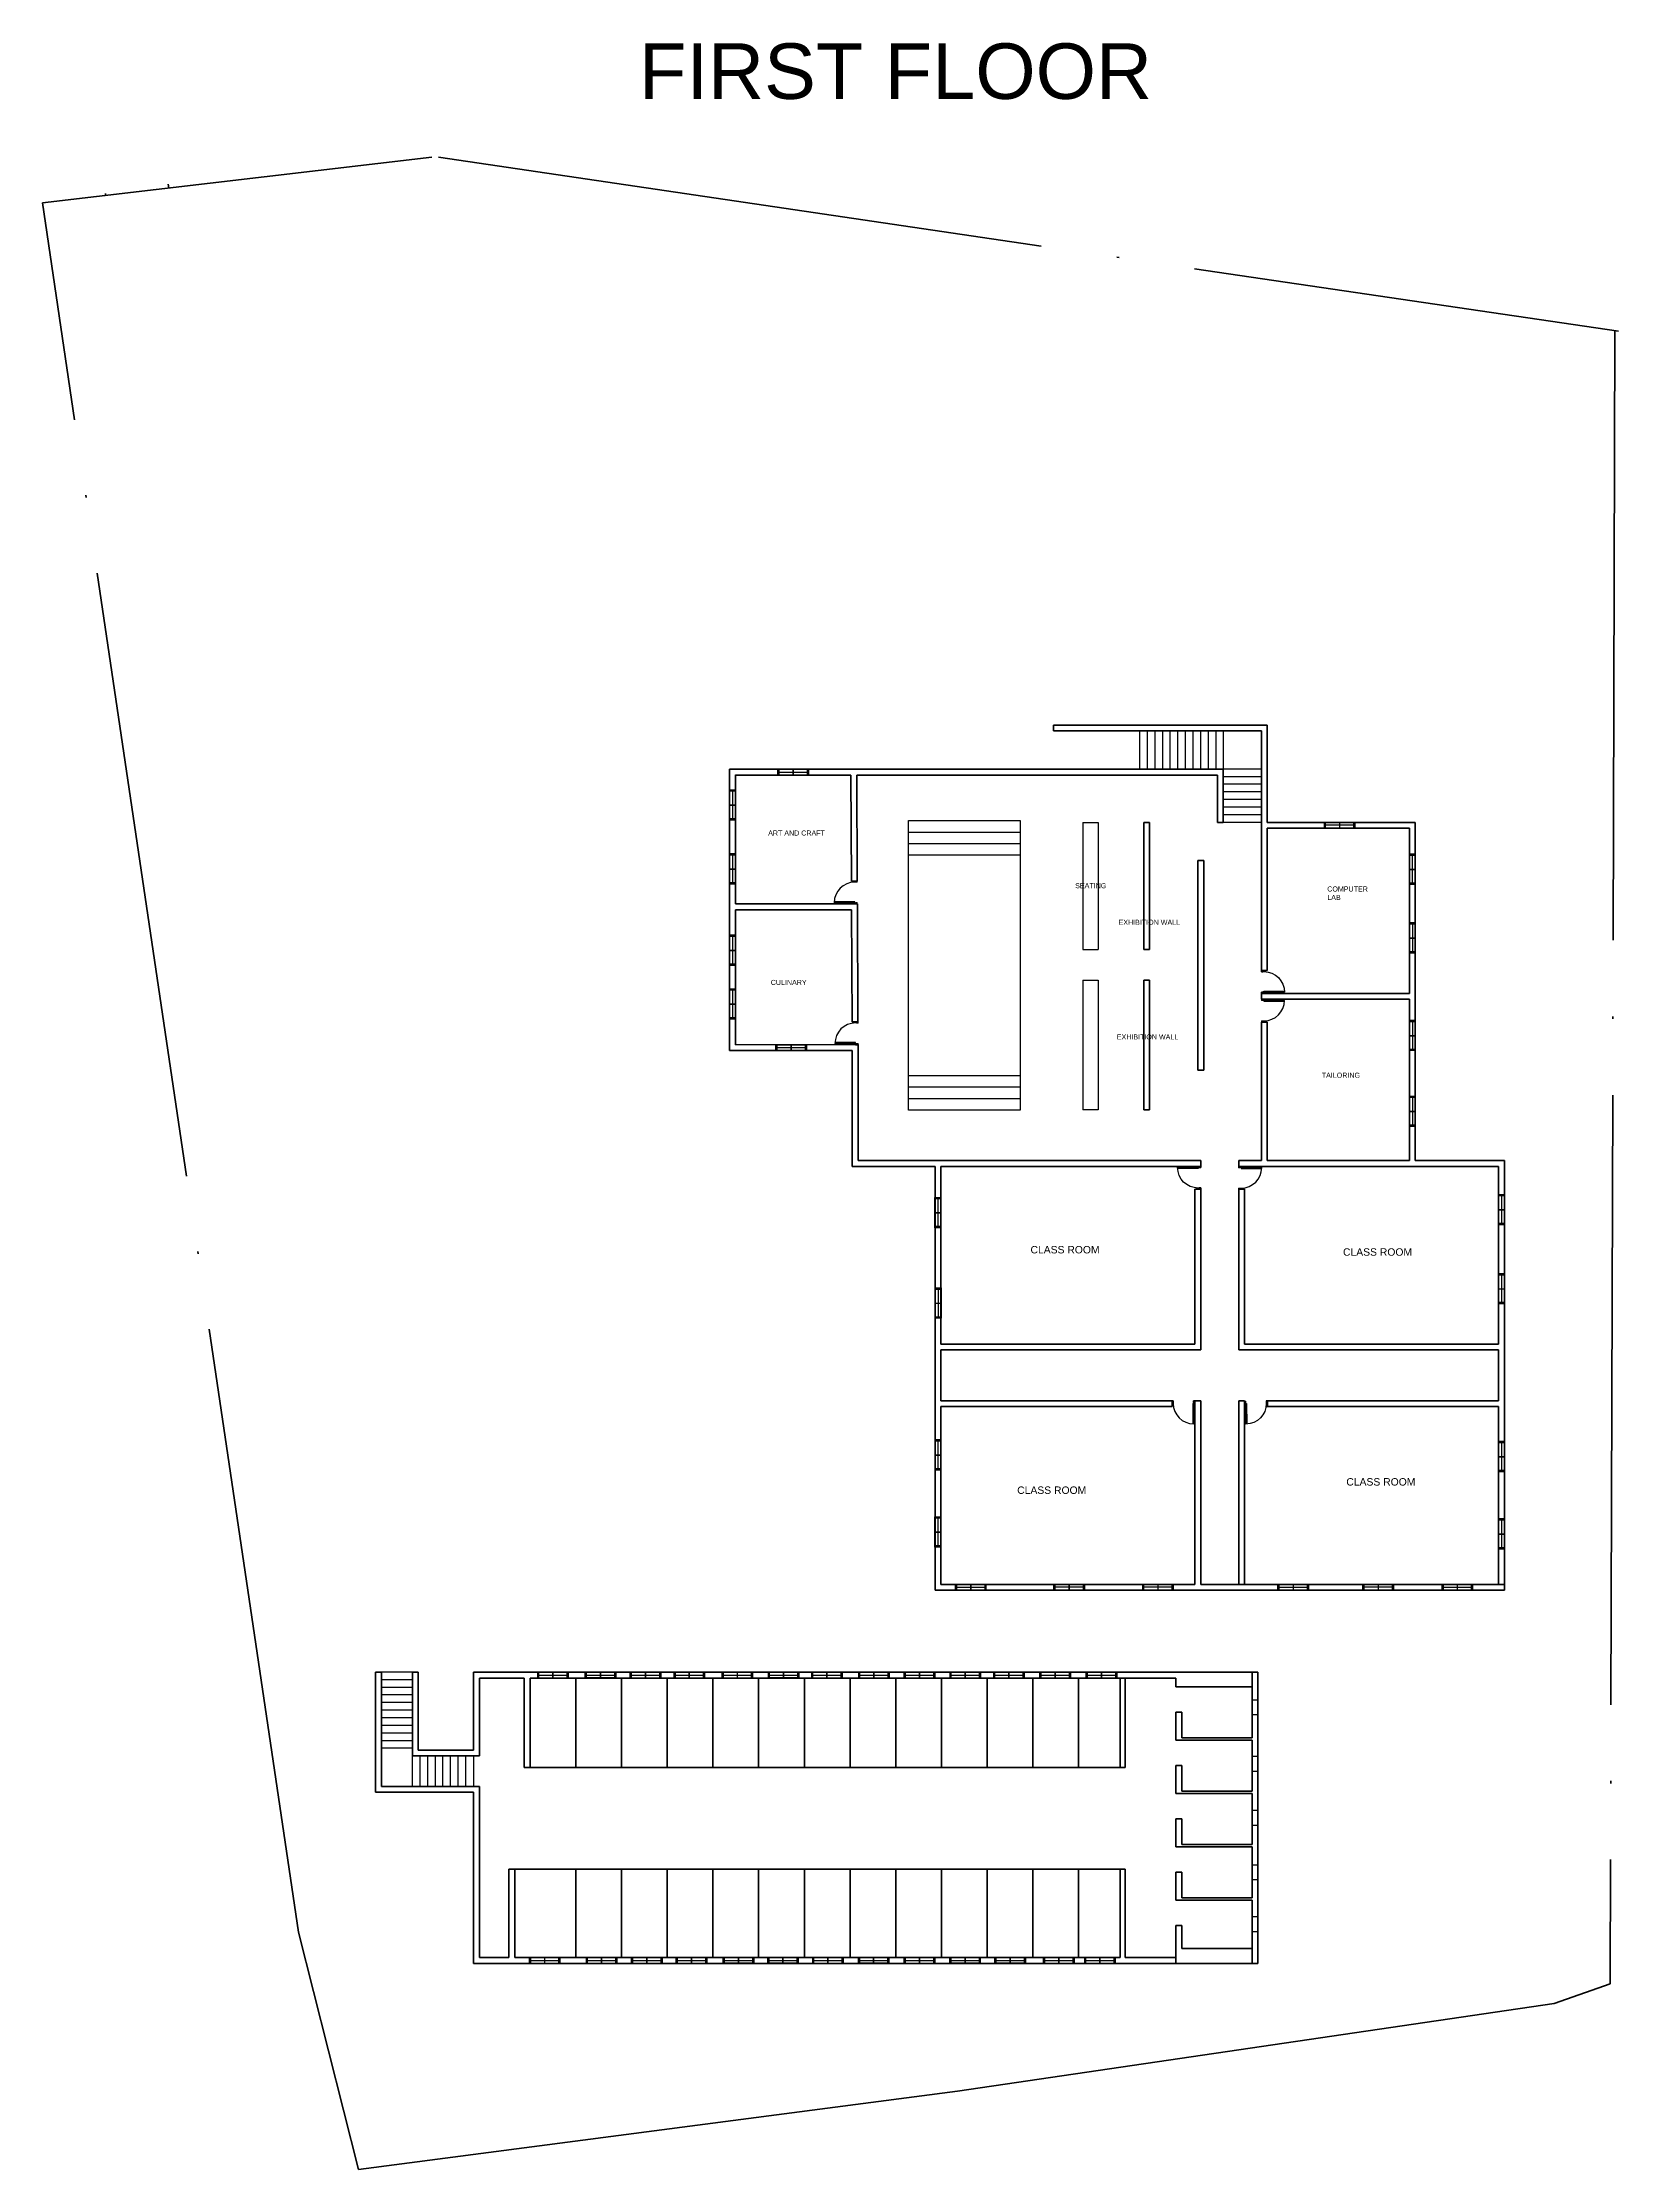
# Model space of a CAD drawing. Header units: inches. Extents: x 24 to 210, y -18 to 73.
# Drawn here: x 147.9 to 210, y -11.4 to 72.4 of the extents above; entities that cross this region are included whole.
import ezdxf

# ---------------------------------------------------------------- set-up
doc = ezdxf.new("R2010")
doc.units = ezdxf.units.IN
doc.header["$MEASUREMENT"] = 0
doc.linetypes.add('ACAD_ISO04W100', pattern=[30, 24, -3, 0, -3])
for name, color, linetype in [('ELEVATION', 4, 'Continuous'), ('STAIR', 231, 'Continuous'), ('TEXT', 141, 'Continuous'), ('WINDOW', 10, 'Continuous')]:
    doc.layers.add(name, color=color, linetype=linetype)
doc.layers.add('SITE BOUNDARY', color=6, linetype='ACAD_ISO04W100', lineweight=60)
doc.layers.add('WALL', color=2, linetype='Continuous', lineweight=40)
doc.styles.get("Standard").update_dxf_attribs({"font": 'arial.ttf'})

msp = doc.modelspace()

# ---------------------------------------------------------------- linework, layer by layer
at = {"layer": 'ELEVATION'}
for p, q in [((182.03, 41.725), (186.43, 41.725)), ((182.03, 30.325), (182.03, 41.725)), ((186.43, 41.725), (186.43, 30.325)), ((188.898, 41.645), (188.898, 36.645)), ((188.898, 41.645), (189.498, 41.645)), ((189.498, 41.645), (189.498, 36.645)), ((188.898, 36.645), (189.498, 36.645)), ((188.898, 35.445), (188.898, 30.341)), ((188.898, 35.445), (189.498, 35.445)), ((189.498, 35.445), (189.498, 30.341)), ((186.43, 30.325), (182.03, 30.325)), ((189.498, 30.341), (188.898, 30.341))]:
    msp.add_line(p, q, dxfattribs=at)
at = {"layer": 'SITE BOUNDARY'}
for p, q in [((147.932, 66.049), (163.257, 67.849)), ((163.519, 67.845), (209.989, 60.994)), ((150.416, 66.341), (150.405, 66.415)), ((152.9, 66.632), (152.878, 66.781)), ((158.011, -2.045), (147.932, 66.049)), ((209.846, 61.015), (209.662, -4.078)), ((160.371, -11.384), (158.011, -2.045)), ((209.662, -4.078), (207.452, -4.844)), ((207.452, -4.844), (183.96, -8.299)), ((183.96, -8.299), (160.371, -11.384))]:
    msp.add_line(p, q, dxfattribs=at)
at = {"layer": 'STAIR'}
for p, q in [((191.128, 45.253), (191.128, 43.753)), ((191.428, 45.253), (191.428, 43.753)), ((191.728, 45.253), (191.728, 43.753)), ((192.028, 45.253), (192.028, 43.753)), ((192.328, 45.253), (192.328, 43.753)), ((192.628, 45.253), (192.628, 43.753)), ((192.928, 45.253), (192.928, 43.753)), ((193.228, 45.253), (193.228, 43.753)), ((193.528, 45.253), (193.528, 43.753)), ((193.828, 45.253), (193.828, 43.753)), ((194.128, 45.253), (194.128, 43.753)), ((194.428, 45.253), (194.428, 43.753)), ((195.928, 43.753), (194.428, 43.753)), ((195.928, 43.453), (194.428, 43.453)), ((195.928, 43.153), (194.428, 43.153)), ((195.928, 42.853), (194.428, 42.853)), ((195.928, 42.553), (194.428, 42.553)), ((195.928, 42.253), (194.428, 42.253)), ((195.928, 41.953), (194.428, 41.953)), ((182.03, 41.275), (186.43, 41.275)), ((195.928, 41.653), (194.428, 41.653)), ((182.03, 40.825), (186.43, 40.825)), ((182.03, 40.375), (186.43, 40.375)), ((186.43, 31.675), (182.03, 31.675)), ((186.43, 31.225), (182.03, 31.225)), ((186.43, 30.775), (182.03, 30.775)), ((162.5, 8.196), (161.275, 8.196)), ((162.5, 7.896), (161.275, 7.896)), ((162.5, 7.596), (161.275, 7.596)), ((162.5, 7.297), (161.275, 7.297)), ((162.5, 6.997), (161.275, 6.997)), ((162.5, 6.697), (161.275, 6.697)), ((162.5, 6.397), (161.275, 6.397)), ((162.5, 6.097), (161.275, 6.097)), ((162.5, 5.797), (161.275, 5.797)), ((162.5, 5.497), (161.275, 5.497)), ((162.5, 5.197), (161.275, 5.197)), ((162.5, 3.696), (162.5, 4.896)), ((162.73, 4.902), (162.73, 4.896)), ((162.8, 3.696), (162.8, 4.896)), ((163.1, 3.696), (163.1, 4.896)), ((163.4, 3.696), (163.4, 4.896)), ((163.7, 3.696), (163.7, 4.896)), ((164, 3.696), (164, 4.896)), ((164, 3.696), (164, 4.896)), ((164.3, 3.696), (164.3, 4.896)), ((164.6, 3.696), (164.6, 4.896)), ((165.137, 4.897), (164.907, 4.897)), ((164.907, 4.897), (164.907, 3.697))]:
    msp.add_line(p, q, dxfattribs=at)
at = {"layer": 'WALL'}
for p, q in [((186.754, 64.42), (186.754, 64.42)), ((187.738, 45.483), (187.738, 45.253)), ((196.158, 45.483), (187.738, 45.483)), ((195.928, 45.253), (187.738, 45.253)), ((195.928, 45.253), (195.928, 43.453)), ((196.158, 45.483), (196.158, 43.453)), ((191.728, 43.745), (174.988, 43.745)), ((174.988, 43.745), (174.988, 32.672)), ((189.328, 43.745), (194.428, 43.745)), ((194.428, 43.745), (194.428, 41.653)), ((175.218, 43.523), (175.218, 38.445)), ((179.761, 43.515), (175.218, 43.515)), ((179.761, 43.515), (179.783, 39.345)), ((191.728, 43.515), (179.991, 43.515)), ((179.991, 43.515), (180.013, 39.345)), ((189.328, 43.515), (194.198, 43.515)), ((194.198, 43.515), (194.198, 41.653)), ((195.928, 43.453), (195.928, 35.823)), ((196.158, 43.453), (196.158, 41.653)), ((191.298, 41.645), (191.298, 36.645)), ((191.298, 41.645), (191.528, 41.645)), ((191.528, 41.645), (191.528, 36.645)), ((194.428, 41.653), (194.198, 41.653)), ((196.158, 41.653), (201.988, 41.653)), ((196.158, 41.423), (196.158, 35.823)), ((196.158, 41.423), (201.758, 41.423)), ((201.758, 41.423), (201.758, 34.923)), ((201.988, 41.653), (201.988, 28.341)), ((193.428, 40.153), (193.428, 31.896)), ((193.428, 40.153), (193.658, 40.153)), ((193.658, 40.153), (193.658, 31.896)), ((180.017, 39.345), (179.783, 39.345)), ((180.017, 38.445), (175.218, 38.445)), ((175.218, 38.215), (175.218, 32.902)), ((179.788, 38.215), (175.218, 38.215)), ((179.788, 38.215), (179.812, 33.802)), ((180.017, 38.445), (180.042, 33.803)), ((191.298, 36.645), (191.528, 36.645)), ((179.815, 35.833), (179.815, 35.833)), ((191.298, 35.445), (191.298, 30.341)), ((191.298, 35.445), (191.528, 35.445)), ((191.528, 35.445), (191.528, 30.341)), ((195.928, 35.823), (196.158, 35.823)), ((195.928, 34.923), (195.928, 34.693)), ((195.928, 34.923), (201.758, 34.923)), ((195.928, 34.693), (201.758, 34.693)), ((201.758, 34.693), (201.758, 28.341)), ((175.218, 33.802), (175.218, 33.802)), ((180.046, 33.803), (179.812, 33.802)), ((195.928, 33.793), (195.928, 28.341)), ((195.928, 33.793), (196.158, 33.793)), ((196.158, 33.793), (196.158, 28.341)), ((174.988, 32.902), (174.988, 32.902)), ((174.988, 32.672), (179.818, 32.672)), ((180.046, 32.903), (175.218, 32.902)), ((175.218, 32.672), (175.218, 32.672)), ((179.817, 32.673), (179.818, 32.673)), ((179.818, 32.673), (179.818, 32.442)), ((180.046, 32.903), (180.048, 32.442)), ((180.046, 32.903), (180.047, 32.723)), ((180.047, 32.903), (180.046, 32.903)), ((179.818, 32.442), (179.818, 28.111)), ((179.818, 32.442), (179.818, 28.341)), ((180.048, 32.442), (180.048, 28.341)), ((193.428, 31.896), (193.658, 31.896)), ((186.059, 30.325), (186.059, 30.341)), ((191.528, 30.341), (191.298, 30.341)), ((179.818, 28.111), (183.079, 28.111)), ((180.048, 28.341), (183.079, 28.341)), ((193.539, 28.341), (183.079, 28.341)), ((183.079, 28.111), (183.079, 20.881)), ((183.309, 28.111), (183.309, 21.111)), ((193.539, 28.111), (183.309, 28.111)), ((193.309, 28.341), (193.539, 28.341)), ((193.539, 28.341), (193.539, 28.111)), ((195.035, 28.341), (195.269, 28.341)), ((195.035, 28.111), (195.035, 28.341)), ((195.035, 28.111), (195.039, 28.111)), ((195.035, 28.111), (205.269, 28.111)), ((195.269, 28.341), (195.928, 28.341)), ((201.758, 28.341), (196.158, 28.341)), ((201.988, 28.341), (205.499, 28.341)), ((205.269, 28.111), (205.269, 21.111)), ((205.499, 28.341), (205.499, 20.881)), ((193.309, 21.111), (193.309, 27.211)), ((193.539, 27.211), (193.309, 27.211)), ((193.539, 27.211), (193.539, 20.881)), ((195.035, 27.211), (195.269, 27.211)), ((195.035, 20.881), (195.035, 27.211)), ((195.269, 21.11), (195.269, 27.211)), ((195.035, 24.611), (195.039, 24.611)), ((183.079, 21.111), (183.079, 19.111)), ((183.309, 21.111), (193.309, 21.111)), ((195.039, 21.111), (195.035, 21.111)), ((195.269, 21.11), (205.269, 21.111)), ((183.309, 20.881), (183.309, 18.881)), ((183.309, 20.881), (193.309, 20.881)), ((193.309, 20.881), (193.539, 20.881)), ((195.039, 20.881), (195.035, 20.881)), ((195.269, 20.881), (195.039, 20.881)), ((205.269, 20.881), (195.269, 20.881)), ((195.269, 20.881), (195.269, 20.88)), ((196.169, 20.88), (196.169, 20.881)), ((205.269, 18.88), (205.269, 20.881)), ((205.499, 20.881), (205.499, 18.881)), ((183.079, 19.111), (183.079, 18.881)), ((183.079, 18.881), (183.079, 11.421)), ((183.309, 18.881), (192.409, 18.881)), ((183.309, 18.651), (183.309, 18.651)), ((183.309, 18.651), (192.409, 18.651)), ((183.309, 18.651), (183.309, 11.651)), ((183.309, 18.651), (183.309, 18.65)), ((192.409, 18.651), (192.409, 18.881)), ((193.539, 18.881), (193.309, 18.881)), ((193.309, 11.651), (193.309, 18.881)), ((193.539, 11.651), (193.539, 18.881)), ((195.035, 18.878), (195.265, 18.878)), ((195.035, 11.651), (195.035, 18.878)), ((195.039, 18.879), (195.039, 18.878)), ((195.269, 18.879), (195.039, 18.879)), ((195.269, 18.879), (195.269, 15.381)), ((195.269, 18.651), (195.269, 11.651)), ((196.111, 18.651), (205.269, 18.651)), ((196.114, 18.879), (205.269, 18.88)), ((196.169, 18.649), (196.169, 18.879)), ((205.269, 11.651), (205.269, 18.651)), ((205.499, 11.421), (205.499, 18.881)), ((195.265, 15.381), (195.269, 15.381)), ((205.499, 11.651), (205.499, 12.251)), ((205.499, 11.421), (183.079, 11.421)), ((183.309, 11.651), (193.309, 11.651)), ((193.539, 11.651), (205.269, 11.651)), ((193.539, 11.651), (195.039, 11.651)), ((205.499, 11.651), (205.269, 11.651)), ((161.045, 8.196), (161.045, 4.897)), ((161.275, 8.196), (161.045, 8.196)), ((161.275, 8.196), (161.275, 4.897)), ((162.5, 8.196), (162.5, 4.896)), ((162.5, 8.196), (162.73, 8.196)), ((162.73, 8.196), (162.73, 5.127)), ((164.907, 8.19), (165.137, 8.19)), ((164.907, 8.19), (164.907, 5.127)), ((165.137, 8.19), (166.9, 8.196)), ((165.137, 7.966), (165.137, 4.897)), ((165.137, 7.966), (166.9, 7.966)), ((165.137, 4.897), (165.137, 7.96)), ((166.9, 8.196), (190.76, 8.196)), ((166.9, 4.442), (166.9, 7.966)), ((167.13, 7.966), (167.13, 5.596)), ((167.13, 4.442), (167.13, 7.966)), ((167.13, 7.966), (190.367, 7.966)), ((168.93, 4.442), (168.93, 7.966)), ((170.73, 4.442), (170.73, 7.966)), ((172.53, 4.442), (172.53, 7.966)), ((174.33, 4.442), (174.33, 7.966)), ((174.33, 4.442), (174.33, 7.966)), ((176.13, 4.442), (176.13, 7.966)), ((177.63, 7.966), (177.63, 7.966)), ((177.63, 7.966), (177.63, 7.966)), ((177.63, 7.966), (177.63, 7.966)), ((177.63, 7.966), (177.63, 7.966)), ((177.93, 4.442), (177.93, 7.966)), ((179.73, 4.442), (179.73, 7.966)), ((181.53, 4.442), (181.53, 7.966)), ((183.33, 4.442), (183.33, 7.966)), ((185.13, 4.442), (185.13, 7.966)), ((186.93, 4.442), (186.93, 7.966)), ((188.73, 4.442), (188.73, 7.966)), ((190.367, 7.966), (190.367, 4.442)), ((190.367, 7.966), (192.56, 7.966)), ((190.567, 7.966), (190.567, 4.442)), ((190.76, 8.196), (192.56, 8.196)), ((192.56, 8.196), (195.79, 8.196)), ((192.56, 7.966), (192.56, 7.616)), ((192.56, 7.616), (195.56, 7.616)), ((195.56, 8.196), (195.56, 5.616)), ((195.79, 8.196), (195.79, -3.27)), ((192.56, 6.626), (192.79, 6.626)), ((192.56, 6.626), (192.56, 5.516)), ((192.79, 6.626), (192.79, 5.616)), ((164.907, 5.127), (162.73, 5.127)), ((192.56, 5.516), (195.56, 5.516)), ((192.79, 5.616), (195.56, 5.616)), ((195.56, 5.516), (195.56, 3.516)), ((161.045, 4.897), (161.045, 3.467)), ((161.275, 4.897), (161.275, 3.697)), ((165.137, 4.902), (162.5, 4.902)), ((190.567, 4.442), (166.9, 4.442)), ((167.13, 4.442), (167.13, 4.442)), ((192.56, 4.526), (192.79, 4.526)), ((192.56, 4.526), (192.56, 3.416)), ((192.79, 4.526), (192.79, 3.516)), ((161.045, 3.467), (164.907, 3.467)), ((161.275, 3.697), (165.137, 3.697)), ((164.907, 3.467), (164.907, -3.27)), ((165.137, -3.04), (165.137, 3.697)), ((165.137, 3.697), (165.137, -3.04)), ((192.56, 3.416), (195.56, 3.416)), ((192.79, 3.516), (195.56, 3.516)), ((195.56, 3.416), (195.56, 1.416)), ((192.56, 2.426), (192.79, 2.426)), ((192.56, 2.426), (192.56, 1.316)), ((192.79, 2.426), (192.79, 1.416)), ((192.56, 1.316), (195.56, 1.316)), ((192.79, 1.416), (195.56, 1.416)), ((195.56, 1.316), (195.56, -0.684)), ((166.3, -3.034), (166.3, 0.442)), ((166.3, 0.442), (190.567, 0.442)), ((166.53, -3.034), (166.53, 0.442)), ((168.93, -3.034), (168.93, 0.442)), ((170.73, -3.034), (170.73, 0.442)), ((172.53, -3.034), (172.53, 0.442)), ((174.33, -3.034), (174.33, 0.442)), ((176.13, -3.034), (176.13, 0.442)), ((177.93, -3.034), (177.93, 0.442)), ((179.73, -3.034), (179.73, 0.442)), ((181.53, -3.034), (181.53, 0.442)), ((183.33, -3.034), (183.33, 0.442)), ((185.13, -3.034), (185.13, 0.442)), ((186.93, -3.034), (186.93, 0.442)), ((188.73, -3.034), (188.73, 0.442)), ((190.367, 0.442), (190.367, -3.034)), ((190.567, 0.442), (190.567, -3.034)), ((192.56, 0.326), (192.79, 0.326)), ((192.56, 0.326), (192.56, -0.784)), ((192.79, 0.326), (192.79, -0.684)), ((192.56, -0.784), (195.56, -0.784)), ((192.79, -0.684), (195.56, -0.684)), ((195.56, -0.784), (195.56, -3.27)), ((192.56, -1.774), (192.79, -1.774)), ((192.56, -1.774), (192.56, -3.27)), ((192.79, -1.774), (192.79, -2.69)), ((195.79, -3.27), (164.907, -3.27)), ((166.3, -3.034), (165.137, -3.034)), ((188.73, -3.034), (166.53, -3.034)), ((190.367, -3.034), (188.73, -3.034)), ((192.56, -3.034), (190.567, -3.034)), ((195.56, -2.69), (192.79, -2.69))]:
    msp.add_line(p, q, dxfattribs=at)
at = {"layer": 'WINDOW'}
for p, q in [((176.889, 43.745), (178.089, 43.745)), ((176.889, 43.515), (176.889, 43.745)), ((176.9, 43.515), (176.9, 43.745)), ((176.939, 43.515), (176.939, 43.745)), ((176.939, 43.63), (178.039, 43.63)), ((177.489, 43.515), (177.489, 43.745)), ((177.5, 43.515), (177.5, 43.745)), ((178.039, 43.745), (178.039, 43.515)), ((178.089, 43.745), (178.089, 43.515)), ((174.986, 41.742), (174.986, 42.942)), ((174.986, 42.942), (175.216, 42.942)), ((174.986, 42.942), (174.986, 42.342)), ((174.986, 42.931), (175.216, 42.931)), ((174.986, 42.892), (175.216, 42.892)), ((175.101, 42.892), (175.101, 41.792)), ((175.216, 42.942), (175.216, 41.742)), ((178.089, 43.515), (176.889, 43.515)), ((176.889, 43.515), (177.489, 43.515)), ((174.986, 42.342), (175.216, 42.342)), ((174.986, 42.331), (175.216, 42.331)), ((175.216, 41.792), (174.986, 41.792)), ((175.216, 41.742), (174.986, 41.742)), ((198.408, 41.423), (198.408, 41.653)), ((198.408, 41.653), (199.608, 41.653)), ((199.608, 41.423), (198.408, 41.423)), ((198.458, 41.423), (198.458, 41.653)), ((199.558, 41.538), (198.458, 41.538)), ((199.608, 41.653), (199.008, 41.653)), ((199.008, 41.653), (199.008, 41.423)), ((199.558, 41.653), (199.558, 41.423)), ((199.608, 41.653), (199.608, 41.423)), ((174.985, 39.225), (174.985, 40.425)), ((174.985, 40.425), (175.215, 40.425)), ((174.985, 40.425), (174.985, 39.825)), ((174.985, 40.414), (175.215, 40.414)), ((174.985, 40.375), (175.215, 40.375)), ((175.1, 40.375), (175.1, 39.275)), ((175.215, 40.425), (175.215, 39.225)), ((201.755, 39.21), (201.755, 40.41)), ((201.755, 40.41), (201.985, 40.41)), ((201.755, 40.41), (201.755, 39.81)), ((201.755, 40.399), (201.985, 40.399)), ((201.755, 40.36), (201.985, 40.36)), ((201.87, 40.36), (201.87, 39.26)), ((201.985, 40.41), (201.985, 39.21)), ((174.985, 39.825), (175.215, 39.825)), ((174.985, 39.814), (175.215, 39.814)), ((201.755, 39.81), (201.985, 39.81)), ((201.755, 39.799), (201.985, 39.799)), ((175.215, 39.275), (174.985, 39.275)), ((175.215, 39.225), (174.985, 39.225)), ((179.916, 38.525), (179.106, 38.525)), ((179.916, 39.345), (179.916, 39.3)), ((180.016, 39.345), (179.916, 39.345)), ((179.956, 39.3), (179.916, 39.3)), ((179.916, 38.49), (179.916, 38.525)), ((179.956, 39.295), (179.956, 39.3)), ((180.016, 39.295), (179.956, 39.295)), ((180.016, 39.295), (180.016, 39.345)), ((201.985, 39.26), (201.755, 39.26)), ((201.985, 39.21), (201.755, 39.21)), ((179.106, 38.49), (179.916, 38.49)), ((179.916, 38.49), (179.916, 38.445)), ((179.916, 38.49), (179.956, 38.49)), ((179.916, 38.445), (180.016, 38.445)), ((179.956, 38.495), (179.956, 38.49)), ((179.956, 38.495), (180.016, 38.495)), ((180.016, 38.445), (180.016, 38.495)), ((201.758, 36.51), (201.758, 37.71)), ((201.758, 37.71), (201.988, 37.71)), ((201.758, 37.71), (201.758, 37.11)), ((201.758, 37.699), (201.988, 37.699)), ((201.988, 37.71), (201.988, 36.51)), ((174.988, 36.02), (174.988, 37.22)), ((174.988, 37.22), (175.218, 37.22)), ((174.988, 37.22), (174.988, 36.62)), ((174.988, 37.209), (175.218, 37.209)), ((174.988, 37.17), (175.218, 37.17)), ((175.103, 37.17), (175.103, 36.07)), ((175.218, 37.22), (175.218, 36.02)), ((201.758, 37.66), (201.988, 37.66)), ((201.758, 37.11), (201.988, 37.11)), ((201.758, 37.099), (201.988, 37.099)), ((201.873, 37.66), (201.873, 36.56)), ((174.988, 36.62), (175.218, 36.62)), ((174.988, 36.609), (175.218, 36.609)), ((175.218, 36.07), (174.988, 36.07)), ((175.218, 36.02), (174.988, 36.02)), ((201.988, 36.56), (201.758, 36.56)), ((201.988, 36.51), (201.758, 36.51)), ((195.928, 35.773), (195.928, 35.823)), ((195.928, 35.823), (196.028, 35.823)), ((195.928, 35.773), (195.988, 35.773)), ((195.988, 35.778), (196.028, 35.778)), ((195.988, 35.773), (195.988, 35.778)), ((196.028, 35.823), (196.028, 35.778)), ((174.988, 33.905), (174.988, 35.105)), ((174.988, 35.105), (175.218, 35.105)), ((174.988, 35.105), (174.988, 34.505)), ((174.988, 35.094), (175.218, 35.094)), ((174.988, 35.055), (175.218, 35.055)), ((174.988, 34.505), (175.218, 34.505)), ((174.988, 34.494), (175.218, 34.494)), ((175.103, 35.055), (175.103, 33.955)), ((175.218, 35.105), (175.218, 33.905)), ((195.928, 34.923), (195.928, 34.973)), ((195.988, 34.973), (195.928, 34.973)), ((196.028, 34.923), (195.928, 34.923)), ((195.928, 34.692), (195.928, 34.642)), ((196.028, 34.692), (195.928, 34.692)), ((195.988, 34.642), (195.928, 34.642)), ((195.988, 34.973), (195.988, 34.968)), ((196.028, 34.968), (195.988, 34.968)), ((196.028, 34.647), (195.988, 34.647)), ((195.988, 34.642), (195.988, 34.647)), ((196.028, 34.968), (196.028, 35.003)), ((196.028, 35.003), (196.838, 35.003)), ((196.838, 34.968), (196.028, 34.968)), ((196.028, 34.968), (196.028, 34.923)), ((196.028, 34.647), (196.028, 34.692)), ((196.838, 34.647), (196.028, 34.647)), ((196.028, 34.647), (196.028, 34.612)), ((196.028, 34.612), (196.838, 34.612)), ((175.218, 33.955), (174.988, 33.955)), ((175.218, 33.905), (174.988, 33.905)), ((179.946, 33.802), (179.946, 33.757)), ((180.046, 33.802), (179.946, 33.802)), ((179.986, 33.757), (179.946, 33.757)), ((179.986, 33.752), (179.986, 33.757)), ((180.046, 33.752), (179.986, 33.752)), ((180.046, 33.752), (180.046, 33.802)), ((195.928, 33.842), (195.928, 33.792)), ((195.928, 33.842), (195.988, 33.842)), ((195.928, 33.792), (196.028, 33.792)), ((195.988, 33.842), (195.988, 33.837)), ((195.988, 33.837), (196.028, 33.837)), ((196.028, 33.792), (196.028, 33.837)), ((201.758, 32.667), (201.758, 33.867)), ((201.758, 33.867), (201.988, 33.867)), ((201.758, 33.867), (201.758, 33.267)), ((201.758, 33.856), (201.988, 33.856)), ((201.758, 33.817), (201.988, 33.817)), ((201.873, 33.817), (201.873, 32.717)), ((201.988, 33.867), (201.988, 32.667)), ((176.814, 32.902), (178.014, 32.902)), ((176.814, 32.672), (176.814, 32.902)), ((178.014, 32.672), (176.814, 32.672)), ((176.814, 32.672), (177.414, 32.672)), ((176.825, 32.672), (176.825, 32.902)), ((176.864, 32.672), (176.864, 32.902)), ((176.864, 32.787), (177.964, 32.787)), ((177.414, 32.672), (177.414, 32.902)), ((177.425, 32.672), (177.425, 32.902)), ((177.964, 32.902), (177.964, 32.672)), ((178.014, 32.902), (178.014, 32.672)), ((179.946, 32.982), (179.136, 32.982)), ((179.136, 32.947), (179.946, 32.947)), ((179.946, 32.947), (179.946, 32.982)), ((179.946, 32.947), (179.946, 32.902)), ((179.946, 32.947), (179.986, 32.947)), ((179.946, 32.902), (180.046, 32.902)), ((179.986, 32.952), (179.986, 32.947)), ((179.986, 32.952), (180.046, 32.952)), ((180.046, 32.902), (180.046, 32.952)), ((201.758, 33.267), (201.988, 33.267)), ((201.758, 33.256), (201.988, 33.256)), ((201.988, 32.717), (201.758, 32.717)), ((201.988, 32.667), (201.758, 32.667)), ((201.757, 29.679), (201.757, 30.879)), ((201.757, 30.879), (201.987, 30.879)), ((201.757, 30.879), (201.757, 30.279)), ((201.757, 30.868), (201.987, 30.868)), ((201.757, 30.829), (201.987, 30.829)), ((201.757, 30.279), (201.987, 30.279)), ((201.757, 30.268), (201.987, 30.268)), ((201.872, 30.829), (201.872, 29.729)), ((201.987, 30.879), (201.987, 29.679)), ((201.987, 29.729), (201.757, 29.729)), ((201.987, 29.679), (201.757, 29.679)), ((192.629, 28.066), (193.439, 28.066)), ((193.439, 28.031), (192.629, 28.031)), ((193.439, 28.066), (193.439, 28.111)), ((193.439, 28.111), (193.539, 28.111)), ((193.439, 28.066), (193.439, 28.031)), ((193.439, 28.066), (193.479, 28.066)), ((193.479, 28.061), (193.479, 28.066)), ((193.479, 28.061), (193.539, 28.061)), ((193.539, 28.111), (193.539, 28.061)), ((195.031, 28.107), (195.031, 28.057)), ((195.131, 28.107), (195.031, 28.107)), ((195.091, 28.057), (195.031, 28.057)), ((195.131, 28.062), (195.091, 28.062)), ((195.091, 28.057), (195.091, 28.062)), ((195.131, 28.062), (195.131, 28.107)), ((195.941, 28.062), (195.131, 28.062)), ((195.131, 28.062), (195.131, 28.027)), ((195.131, 28.027), (195.941, 28.027)), ((183.074, 25.689), (183.074, 26.889)), ((183.074, 26.889), (183.304, 26.889)), ((183.074, 26.889), (183.074, 26.289)), ((183.074, 26.878), (183.304, 26.878)), ((183.074, 26.839), (183.304, 26.839)), ((183.189, 26.839), (183.189, 25.739)), ((183.304, 26.889), (183.304, 25.689)), ((193.439, 27.211), (193.439, 27.256)), ((193.479, 27.256), (193.439, 27.256)), ((193.539, 27.211), (193.439, 27.211)), ((193.539, 27.261), (193.479, 27.261)), ((193.479, 27.261), (193.479, 27.256)), ((193.539, 27.261), (193.539, 27.211)), ((195.031, 27.257), (195.031, 27.207)), ((195.031, 27.257), (195.091, 27.257)), ((195.031, 27.207), (195.131, 27.207)), ((195.091, 27.252), (195.091, 27.257)), ((195.091, 27.252), (195.131, 27.252)), ((195.131, 27.207), (195.131, 27.252)), ((205.27, 25.809), (205.27, 27.009)), ((205.27, 27.009), (205.5, 27.009)), ((205.27, 27.009), (205.27, 26.409)), ((205.27, 26.999), (205.5, 26.999)), ((205.27, 26.959), (205.5, 26.959)), ((205.385, 26.959), (205.385, 25.859)), ((205.5, 27.009), (205.5, 25.809)), ((183.074, 26.289), (183.304, 26.289)), ((183.074, 26.278), (183.304, 26.278)), ((205.27, 26.409), (205.5, 26.409)), ((205.27, 26.399), (205.5, 26.399)), ((183.304, 25.739), (183.074, 25.739)), ((183.304, 25.689), (183.074, 25.689)), ((205.5, 25.859), (205.27, 25.859)), ((205.5, 25.809), (205.27, 25.809)), ((205.267, 22.695), (205.267, 23.895)), ((205.267, 23.895), (205.497, 23.895)), ((205.267, 23.895), (205.267, 23.295)), ((205.267, 23.884), (205.497, 23.884)), ((205.267, 23.845), (205.497, 23.845)), ((205.382, 23.845), (205.382, 22.745)), ((205.497, 23.895), (205.497, 22.695)), ((183.085, 22.129), (183.085, 23.329)), ((183.085, 23.329), (183.315, 23.329)), ((183.085, 23.329), (183.085, 22.729)), ((183.085, 23.319), (183.315, 23.319)), ((183.085, 23.279), (183.315, 23.279)), ((183.085, 22.729), (183.315, 22.729)), ((183.085, 22.719), (183.315, 22.719)), ((183.2, 23.279), (183.2, 22.179)), ((183.315, 23.329), (183.315, 22.129)), ((205.267, 23.295), (205.497, 23.295)), ((205.267, 23.284), (205.497, 23.284)), ((205.497, 22.745), (205.267, 22.745)), ((205.497, 22.695), (205.267, 22.695)), ((183.315, 22.179), (183.085, 22.179)), ((183.315, 22.129), (183.085, 22.129)), ((192.459, 18.88), (192.409, 18.88)), ((192.409, 18.88), (192.409, 18.78)), ((192.409, 18.78), (192.454, 18.78)), ((192.454, 18.82), (192.454, 18.78)), ((192.459, 18.82), (192.454, 18.82)), ((192.459, 18.88), (192.459, 18.82)), ((193.264, 18.78), (193.229, 18.78)), ((193.229, 18.78), (193.229, 17.97)), ((193.309, 18.88), (193.259, 18.88)), ((193.259, 18.82), (193.259, 18.88)), ((193.259, 18.82), (193.264, 18.82)), ((193.264, 18.78), (193.264, 18.82)), ((193.264, 17.97), (193.264, 18.78)), ((193.264, 18.78), (193.309, 18.78)), ((193.309, 18.78), (193.309, 18.88)), ((195.264, 18.871), (195.314, 18.872)), ((195.265, 18.771), (195.264, 18.871)), ((195.31, 18.772), (195.265, 18.771)), ((195.269, 18.879), (195.269, 18.649)), ((195.269, 18.649), (195.269, 18.649)), ((195.31, 18.772), (195.31, 18.812)), ((195.315, 18.812), (195.31, 18.812)), ((195.318, 17.962), (195.31, 18.772)), ((195.31, 18.772), (195.345, 18.772)), ((195.315, 18.812), (195.314, 18.872)), ((195.345, 18.772), (195.353, 17.962)), ((196.114, 18.88), (196.164, 18.88)), ((196.114, 18.88), (196.115, 18.82)), ((196.12, 18.82), (196.115, 18.82)), ((196.119, 18.88), (196.119, 18.72)), ((196.12, 18.82), (196.12, 18.78)), ((196.165, 18.78), (196.12, 18.78)), ((196.164, 18.88), (196.165, 18.78)), ((183.078, 16.153), (183.078, 17.353)), ((183.078, 17.353), (183.308, 17.353)), ((183.078, 17.353), (183.078, 16.753)), ((183.078, 17.342), (183.308, 17.342)), ((183.078, 17.303), (183.308, 17.303)), ((183.078, 16.753), (183.308, 16.753)), ((183.193, 17.303), (183.193, 16.203)), ((183.308, 17.353), (183.308, 16.153)), ((205.269, 16.087), (205.269, 17.287)), ((205.269, 17.287), (205.499, 17.287)), ((205.269, 17.287), (205.269, 16.687)), ((205.269, 17.276), (205.499, 17.276)), ((205.269, 17.237), (205.499, 17.237)), ((205.384, 17.237), (205.384, 16.137)), ((205.499, 17.287), (205.499, 16.087)), ((183.078, 16.742), (183.308, 16.742)), ((183.308, 16.203), (183.078, 16.203)), ((183.308, 16.153), (183.078, 16.153)), ((205.269, 16.687), (205.499, 16.687)), ((205.269, 16.676), (205.499, 16.676)), ((205.499, 16.137), (205.269, 16.137)), ((205.499, 16.087), (205.269, 16.087)), ((183.073, 13.116), (183.073, 14.316)), ((183.073, 14.316), (183.303, 14.316)), ((183.073, 14.316), (183.073, 13.716)), ((183.073, 14.306), (183.303, 14.306)), ((183.073, 14.266), (183.303, 14.266)), ((183.188, 14.266), (183.188, 13.166)), ((183.303, 14.316), (183.303, 13.116)), ((205.267, 13.045), (205.267, 14.245)), ((205.267, 14.245), (205.497, 14.245)), ((205.267, 14.245), (205.267, 13.645)), ((205.497, 14.245), (205.497, 13.045)), ((183.073, 13.716), (183.303, 13.716)), ((183.073, 13.706), (183.303, 13.706)), ((205.267, 14.235), (205.497, 14.235)), ((205.267, 14.195), (205.497, 14.195)), ((205.267, 13.645), (205.497, 13.645)), ((205.267, 13.635), (205.497, 13.635)), ((205.382, 14.195), (205.382, 13.095)), ((183.303, 13.166), (183.073, 13.166)), ((183.303, 13.116), (183.073, 13.116)), ((205.497, 13.095), (205.267, 13.095)), ((205.497, 13.045), (205.267, 13.045)), ((183.882, 11.419), (183.882, 11.649)), ((183.882, 11.649), (185.082, 11.649)), ((185.082, 11.419), (183.882, 11.419)), ((183.932, 11.419), (183.932, 11.649)), ((185.032, 11.534), (183.932, 11.534)), ((184.472, 11.649), (184.472, 11.419)), ((185.082, 11.649), (184.482, 11.649)), ((184.482, 11.649), (184.482, 11.419)), ((185.032, 11.649), (185.032, 11.419)), ((185.072, 11.649), (185.072, 11.419)), ((185.082, 11.649), (185.082, 11.419)), ((187.761, 11.421), (187.761, 11.651)), ((187.761, 11.651), (188.961, 11.651)), ((188.961, 11.421), (187.761, 11.421)), ((187.811, 11.421), (187.811, 11.651)), ((188.911, 11.536), (187.811, 11.536)), ((188.351, 11.651), (188.351, 11.421)), ((188.961, 11.651), (188.361, 11.651)), ((188.361, 11.651), (188.361, 11.421)), ((188.911, 11.651), (188.911, 11.421)), ((188.951, 11.651), (188.951, 11.421)), ((188.961, 11.651), (188.961, 11.421)), ((191.255, 11.421), (191.255, 11.651)), ((191.255, 11.651), (192.455, 11.651)), ((192.455, 11.421), (191.255, 11.421)), ((191.305, 11.421), (191.305, 11.651)), ((192.405, 11.536), (191.305, 11.536)), ((191.845, 11.651), (191.845, 11.421)), ((192.455, 11.651), (191.855, 11.651)), ((191.855, 11.651), (191.855, 11.421)), ((192.405, 11.651), (192.405, 11.421)), ((192.445, 11.651), (192.445, 11.421)), ((192.455, 11.651), (192.455, 11.421)), ((196.581, 11.42), (196.581, 11.65)), ((196.581, 11.65), (197.781, 11.65)), ((197.781, 11.42), (196.581, 11.42)), ((196.631, 11.42), (196.631, 11.65)), ((197.731, 11.535), (196.631, 11.535)), ((197.781, 11.65), (197.181, 11.65)), ((197.181, 11.65), (197.181, 11.42)), ((197.731, 11.65), (197.731, 11.42)), ((197.781, 11.65), (197.781, 11.42)), ((199.929, 11.421), (199.929, 11.651)), ((199.929, 11.651), (201.129, 11.651)), ((201.129, 11.421), (199.929, 11.421)), ((199.979, 11.421), (199.979, 11.651)), ((201.079, 11.536), (199.979, 11.536)), ((201.129, 11.651), (200.529, 11.651)), ((200.529, 11.651), (200.529, 11.421)), ((201.079, 11.651), (201.079, 11.421)), ((201.129, 11.651), (201.129, 11.421)), ((203.043, 11.419), (203.043, 11.649)), ((203.043, 11.649), (204.243, 11.649)), ((204.243, 11.419), (203.043, 11.419)), ((203.093, 11.419), (203.093, 11.649)), ((204.193, 11.534), (203.093, 11.534)), ((204.243, 11.649), (203.643, 11.649)), ((203.643, 11.649), (203.643, 11.419)), ((204.193, 11.649), (204.193, 11.419)), ((204.243, 11.649), (204.243, 11.419)), ((167.431, 8.196), (168.631, 8.196)), ((167.431, 7.966), (167.431, 8.196)), ((168.631, 7.966), (167.431, 7.966)), ((167.431, 7.966), (168.031, 7.966)), ((167.442, 7.966), (167.442, 8.196)), ((167.481, 7.966), (167.481, 8.196)), ((167.481, 8.081), (168.581, 8.081)), ((168.031, 7.966), (168.031, 8.196)), ((168.042, 7.966), (168.042, 8.196)), ((168.581, 8.196), (168.581, 7.966)), ((168.631, 8.196), (168.631, 7.966)), ((169.302, 8.198), (170.502, 8.198)), ((169.302, 7.968), (169.302, 8.198)), ((170.502, 7.968), (169.302, 7.968)), ((169.302, 7.968), (169.902, 7.968)), ((169.313, 7.968), (169.313, 8.198)), ((169.352, 7.968), (169.352, 8.198)), ((169.352, 8.083), (170.452, 8.083)), ((169.902, 7.968), (169.902, 8.198)), ((169.913, 7.968), (169.913, 8.198)), ((170.452, 8.198), (170.452, 7.968)), ((170.502, 8.198), (170.502, 7.968)), ((171.077, 8.192), (172.277, 8.192)), ((171.077, 7.962), (171.077, 8.192)), ((172.277, 7.962), (171.077, 7.962)), ((171.077, 7.962), (171.677, 7.962)), ((171.087, 7.962), (171.087, 8.192)), ((171.127, 7.962), (171.127, 8.192)), ((171.127, 8.077), (172.227, 8.077)), ((171.677, 7.962), (171.677, 8.192)), ((171.687, 7.962), (171.687, 8.192)), ((172.227, 8.192), (172.227, 7.962)), ((172.277, 8.192), (172.277, 7.962)), ((172.801, 8.196), (174.001, 8.196)), ((172.801, 7.966), (172.801, 8.196)), ((174.001, 7.966), (172.801, 7.966)), ((172.801, 7.966), (173.401, 7.966)), ((172.812, 7.966), (172.812, 8.196)), ((172.851, 7.966), (172.851, 8.196)), ((172.851, 8.081), (173.951, 8.081)), ((173.401, 7.966), (173.401, 8.196)), ((173.412, 7.966), (173.412, 8.196)), ((173.951, 8.196), (173.951, 7.966)), ((174.001, 8.196), (174.001, 7.966)), ((174.692, 8.192), (175.892, 8.192)), ((174.692, 7.962), (174.692, 8.192)), ((175.892, 7.962), (174.692, 7.962)), ((174.692, 7.962), (175.292, 7.962)), ((174.703, 7.962), (174.703, 8.192)), ((174.742, 7.962), (174.742, 8.192)), ((174.742, 8.077), (175.842, 8.077)), ((175.292, 7.962), (175.292, 8.192)), ((175.303, 7.962), (175.303, 8.192)), ((175.842, 8.192), (175.842, 7.962)), ((175.892, 8.192), (175.892, 7.962)), ((176.514, 8.197), (177.714, 8.197)), ((176.514, 7.967), (176.514, 8.197)), ((177.714, 7.967), (176.514, 7.967)), ((176.514, 7.967), (177.114, 7.967)), ((176.525, 7.967), (176.525, 8.197)), ((176.564, 7.967), (176.564, 8.197)), ((176.564, 8.082), (177.664, 8.082)), ((177.114, 7.967), (177.114, 8.197)), ((177.125, 7.967), (177.125, 8.197)), ((177.664, 8.197), (177.664, 7.967)), ((177.714, 8.197), (177.714, 7.967)), ((178.219, 8.196), (179.419, 8.196)), ((178.219, 7.966), (178.219, 8.196)), ((179.419, 7.966), (178.219, 7.966)), ((178.219, 7.966), (178.819, 7.966)), ((178.23, 7.966), (178.23, 8.196)), ((178.269, 7.966), (178.269, 8.196)), ((178.269, 8.081), (179.369, 8.081)), ((178.819, 7.966), (178.819, 8.196)), ((178.83, 7.966), (178.83, 8.196)), ((179.369, 8.196), (179.369, 7.966)), ((179.419, 8.196), (179.419, 7.966)), ((180.07, 8.196), (181.27, 8.196)), ((180.07, 7.966), (180.07, 8.196)), ((181.27, 7.966), (180.07, 7.966)), ((180.07, 7.966), (180.67, 7.966)), ((180.08, 7.966), (180.08, 8.196)), ((180.12, 7.966), (180.12, 8.196)), ((180.12, 8.081), (181.22, 8.081)), ((180.67, 7.966), (180.67, 8.196)), ((180.68, 7.966), (180.68, 8.196)), ((181.22, 8.196), (181.22, 7.966)), ((181.27, 8.196), (181.27, 7.966)), ((181.866, 8.196), (183.066, 8.196)), ((181.866, 7.966), (181.866, 8.196)), ((183.066, 7.966), (181.866, 7.966)), ((181.866, 7.966), (182.466, 7.966)), ((181.877, 7.966), (181.877, 8.196)), ((181.916, 7.966), (181.916, 8.196)), ((181.916, 8.081), (183.016, 8.081)), ((182.466, 7.966), (182.466, 8.196)), ((182.477, 7.966), (182.477, 8.196)), ((183.016, 8.196), (183.016, 7.966)), ((183.066, 8.196), (183.066, 7.966)), ((183.667, 8.195), (184.867, 8.195)), ((183.667, 7.965), (183.667, 8.195)), ((184.867, 7.965), (183.667, 7.965)), ((183.667, 7.965), (184.267, 7.965)), ((183.678, 7.965), (183.678, 8.195)), ((183.717, 7.965), (183.717, 8.195)), ((183.717, 8.08), (184.817, 8.08)), ((184.267, 7.965), (184.267, 8.195)), ((184.278, 7.965), (184.278, 8.195)), ((184.817, 8.195), (184.817, 7.965)), ((184.867, 8.195), (184.867, 7.965)), ((185.386, 8.194), (186.586, 8.194)), ((185.386, 7.964), (185.386, 8.194)), ((186.586, 7.964), (185.386, 7.964)), ((185.386, 7.964), (185.986, 7.964)), ((185.397, 7.964), (185.397, 8.194)), ((185.436, 7.964), (185.436, 8.194)), ((185.436, 8.079), (186.536, 8.079)), ((185.986, 7.964), (185.986, 8.194)), ((185.997, 7.964), (185.997, 8.194)), ((186.536, 8.194), (186.536, 7.964)), ((186.586, 8.194), (186.586, 7.964)), ((187.208, 8.196), (188.408, 8.196)), ((187.208, 7.966), (187.208, 8.196)), ((188.408, 7.966), (187.208, 7.966)), ((187.208, 7.966), (187.808, 7.966)), ((187.218, 7.966), (187.218, 8.196)), ((187.258, 7.966), (187.258, 8.196)), ((187.258, 8.081), (188.358, 8.081)), ((187.808, 7.966), (187.808, 8.196)), ((187.818, 7.966), (187.818, 8.196)), ((188.358, 8.196), (188.358, 7.966)), ((188.408, 8.196), (188.408, 7.966)), ((189.032, 8.195), (190.232, 8.195)), ((189.032, 7.965), (189.032, 8.195)), ((190.232, 7.965), (189.032, 7.965)), ((189.032, 7.965), (189.632, 7.965)), ((189.043, 7.965), (189.043, 8.195)), ((189.082, 7.965), (189.082, 8.195)), ((189.082, 8.08), (190.182, 8.08)), ((189.632, 7.965), (189.632, 8.195)), ((189.643, 7.965), (189.643, 8.195)), ((190.182, 8.195), (190.182, 7.965)), ((190.232, 8.195), (190.232, 7.965)), ((195.56, 6.513), (195.56, 7.113)), ((195.56, 7.113), (195.79, 7.113)), ((195.79, 7.113), (195.79, 6.513)), ((195.79, 6.513), (195.56, 6.513)), ((195.56, 4.287), (195.56, 4.887)), ((195.56, 4.887), (195.79, 4.887)), ((195.79, 4.287), (195.56, 4.287)), ((195.79, 4.887), (195.79, 4.287)), ((195.56, 2.163), (195.56, 2.763)), ((195.56, 2.763), (195.79, 2.763)), ((195.79, 2.763), (195.79, 2.163)), ((195.79, 2.163), (195.56, 2.163)), ((195.56, 0.016), (195.56, 0.616)), ((195.56, 0.616), (195.79, 0.616)), ((195.79, 0.016), (195.56, 0.016)), ((195.79, 0.616), (195.79, 0.016)), ((195.56, -2.027), (195.56, -1.427)), ((195.56, -1.427), (195.79, -1.427)), ((195.79, -1.427), (195.79, -2.027)), ((195.79, -2.027), (195.56, -2.027)), ((167.106, -3.04), (168.306, -3.04)), ((167.106, -3.27), (167.106, -3.04)), ((168.306, -3.27), (167.106, -3.27)), ((167.106, -3.27), (167.706, -3.27)), ((167.117, -3.27), (167.117, -3.04)), ((167.156, -3.27), (167.156, -3.04)), ((167.156, -3.155), (168.256, -3.155)), ((167.706, -3.27), (167.706, -3.04)), ((167.717, -3.27), (167.717, -3.04)), ((168.256, -3.04), (168.256, -3.27)), ((168.306, -3.04), (168.306, -3.27)), ((169.347, -3.043), (170.547, -3.043)), ((169.347, -3.273), (169.347, -3.043)), ((170.547, -3.273), (169.347, -3.273)), ((169.347, -3.273), (169.947, -3.273)), ((169.358, -3.273), (169.358, -3.043)), ((169.397, -3.273), (169.397, -3.043)), ((169.397, -3.158), (170.497, -3.158)), ((169.947, -3.273), (169.947, -3.043)), ((169.958, -3.273), (169.958, -3.043)), ((170.497, -3.043), (170.497, -3.273)), ((170.547, -3.043), (170.547, -3.273)), ((171.127, -3.04), (172.327, -3.04)), ((171.127, -3.27), (171.127, -3.04)), ((172.327, -3.27), (171.127, -3.27)), ((171.127, -3.27), (171.727, -3.27)), ((171.138, -3.27), (171.138, -3.04)), ((171.177, -3.27), (171.177, -3.04)), ((171.177, -3.155), (172.277, -3.155)), ((171.727, -3.27), (171.727, -3.04)), ((171.738, -3.27), (171.738, -3.04)), ((172.277, -3.04), (172.277, -3.27)), ((172.327, -3.04), (172.327, -3.27)), ((172.886, -3.041), (174.086, -3.041)), ((172.886, -3.271), (172.886, -3.041)), ((174.086, -3.271), (172.886, -3.271)), ((172.886, -3.271), (173.486, -3.271)), ((172.897, -3.271), (172.897, -3.041)), ((172.936, -3.271), (172.936, -3.041)), ((172.936, -3.156), (174.036, -3.156)), ((173.486, -3.271), (173.486, -3.041)), ((173.497, -3.271), (173.497, -3.041)), ((174.036, -3.041), (174.036, -3.271)), ((174.086, -3.041), (174.086, -3.271)), ((174.74, -3.037), (175.94, -3.037)), ((174.74, -3.267), (174.74, -3.037)), ((175.94, -3.267), (174.74, -3.267)), ((174.74, -3.267), (175.34, -3.267)), ((174.751, -3.267), (174.751, -3.037)), ((174.79, -3.267), (174.79, -3.037)), ((174.79, -3.152), (175.89, -3.152)), ((175.34, -3.267), (175.34, -3.037)), ((175.351, -3.267), (175.351, -3.037)), ((175.89, -3.037), (175.89, -3.267)), ((175.94, -3.037), (175.94, -3.267)), ((176.489, -3.036), (177.689, -3.036)), ((176.489, -3.266), (176.489, -3.036)), ((177.689, -3.266), (176.489, -3.266)), ((176.489, -3.266), (177.089, -3.266)), ((176.5, -3.266), (176.5, -3.036)), ((176.539, -3.266), (176.539, -3.036)), ((176.539, -3.151), (177.639, -3.151)), ((177.089, -3.266), (177.089, -3.036)), ((177.1, -3.266), (177.1, -3.036)), ((177.639, -3.036), (177.639, -3.266)), ((177.689, -3.036), (177.689, -3.266)), ((178.26, -3.04), (179.46, -3.04)), ((178.26, -3.27), (178.26, -3.04)), ((179.46, -3.27), (178.26, -3.27)), ((178.26, -3.27), (178.86, -3.27)), ((178.27, -3.27), (178.27, -3.04)), ((178.31, -3.27), (178.31, -3.04)), ((178.31, -3.155), (179.41, -3.155)), ((178.86, -3.27), (178.86, -3.04)), ((178.87, -3.27), (178.87, -3.04)), ((179.41, -3.04), (179.41, -3.27)), ((179.46, -3.04), (179.46, -3.27)), ((180.059, -3.038), (181.259, -3.038)), ((180.059, -3.268), (180.059, -3.038)), ((181.259, -3.268), (180.059, -3.268)), ((180.059, -3.268), (180.659, -3.268)), ((180.07, -3.268), (180.07, -3.038)), ((180.109, -3.268), (180.109, -3.038)), ((180.109, -3.153), (181.209, -3.153)), ((180.659, -3.268), (180.659, -3.038)), ((180.67, -3.268), (180.67, -3.038)), ((181.209, -3.038), (181.209, -3.268)), ((181.259, -3.038), (181.259, -3.268)), ((181.866, -3.042), (183.066, -3.042)), ((181.866, -3.272), (181.866, -3.042)), ((183.066, -3.272), (181.866, -3.272)), ((181.866, -3.272), (182.466, -3.272)), ((181.876, -3.272), (181.876, -3.042)), ((181.916, -3.272), (181.916, -3.042)), ((181.916, -3.157), (183.016, -3.157)), ((182.466, -3.272), (182.466, -3.042)), ((182.476, -3.272), (182.476, -3.042)), ((183.016, -3.042), (183.016, -3.272)), ((183.066, -3.042), (183.066, -3.272)), ((183.66, -3.036), (184.86, -3.036)), ((183.66, -3.266), (183.66, -3.036)), ((184.86, -3.266), (183.66, -3.266)), ((183.66, -3.266), (184.26, -3.266)), ((183.67, -3.266), (183.67, -3.036)), ((183.71, -3.266), (183.71, -3.036)), ((183.71, -3.151), (184.81, -3.151)), ((184.26, -3.266), (184.26, -3.036)), ((184.27, -3.266), (184.27, -3.036)), ((184.81, -3.036), (184.81, -3.266)), ((184.86, -3.036), (184.86, -3.266)), ((185.434, -3.038), (186.634, -3.038)), ((185.434, -3.268), (185.434, -3.038)), ((186.634, -3.268), (185.434, -3.268)), ((185.434, -3.268), (186.034, -3.268)), ((185.445, -3.268), (185.445, -3.038)), ((185.484, -3.268), (185.484, -3.038)), ((185.484, -3.153), (186.584, -3.153)), ((186.034, -3.268), (186.034, -3.038)), ((186.045, -3.268), (186.045, -3.038)), ((186.584, -3.038), (186.584, -3.268)), ((186.634, -3.038), (186.634, -3.268)), ((187.352, -3.04), (188.552, -3.04)), ((187.352, -3.27), (187.352, -3.04)), ((188.552, -3.27), (187.352, -3.27)), ((187.352, -3.27), (187.952, -3.27)), ((187.363, -3.27), (187.363, -3.04)), ((187.402, -3.27), (187.402, -3.04)), ((187.402, -3.155), (188.502, -3.155)), ((187.952, -3.27), (187.952, -3.04)), ((187.963, -3.27), (187.963, -3.04)), ((188.502, -3.04), (188.502, -3.27)), ((188.552, -3.04), (188.552, -3.27)), ((188.969, -3.04), (190.169, -3.04)), ((188.969, -3.27), (188.969, -3.04)), ((190.169, -3.27), (188.969, -3.27)), ((188.969, -3.27), (189.569, -3.27)), ((188.98, -3.27), (188.98, -3.04)), ((189.019, -3.27), (189.019, -3.04)), ((189.019, -3.155), (190.119, -3.155)), ((189.569, -3.27), (189.569, -3.04)), ((189.58, -3.27), (189.58, -3.04)), ((190.119, -3.04), (190.119, -3.27)), ((190.169, -3.04), (190.169, -3.27))]:
    msp.add_line(p, q, dxfattribs=at)
for centre, major_axis in [((179.916, 38.49), (-0.573, -0.573)), ((196.028, 34.647), (0.573, 0.573)), ((179.946, 32.947), (-0.573, -0.573)), ((195.131, 28.062), (0.573, 0.573)), ((193.264, 18.78), (0.573, -0.573))]:
    msp.add_ellipse(centre, major_axis=major_axis, ratio=1, start_param=3.926991, end_param=5.497787, dxfattribs=at)
at = {"layer": 'WINDOW', "extrusion": (0, 0, -1)}
for centre, major_axis in [((196.028, 34.968), (0.573, -0.573)), ((193.439, 28.066), (-0.573, 0.573)), ((195.31, 18.772), (-0.567, -0.578))]:
    msp.add_ellipse(centre, major_axis=major_axis, ratio=1, start_param=3.926991, end_param=5.497787, dxfattribs=at)

# ---------------------------------------------------------------- texts
at = {"layer": 'TEXT', "attachment_point": 1}
for s, width, gutter_width, insert, char_height in [('FIRST FLOOR', 42.06927, 10.935, (171.424, 72.326), 2.18708), ('ART AND CRAFT', 4.62742, 1, (176.505, 41.335), 0.2), ('SEATING', 0.49456, 1, (188.595, 39.261), 0.2), ('COMPUTER LAB', 0.57843, 1, (198.522, 39.132), 0.2), ('EXHIBITION WALL', 2.87679, 1, (190.304, 37.821), 0.2), ('CULINARY', 0.58215, 1, (176.608, 35.452), 0.2), ('EXHIBITION WALL', 2.87679, 1, (190.234, 33.307), 0.2), ('TAILORING', 0.18076, 1, (198.305, 31.799), 0.2), ('CLASS ROOM', 11.78699, 1.461, (186.836, 24.975), 0.2921), ('CLASS ROOM', 11.78699, 1.461, (199.141, 24.884), 0.2921), ('CLASS ROOM', 11.78699, 1.461, (186.311, 15.507), 0.2921), ('CLASS ROOM', 11.78699, 1.461, (199.272, 15.835), 0.2921)]:
    msp.add_mtext_dynamic_manual_height_columns(s, width=width, gutter_width=gutter_width, heights=[0], dxfattribs=dict(at, insert=insert, char_height=char_height))

doc.saveas('drawing.dxf')
